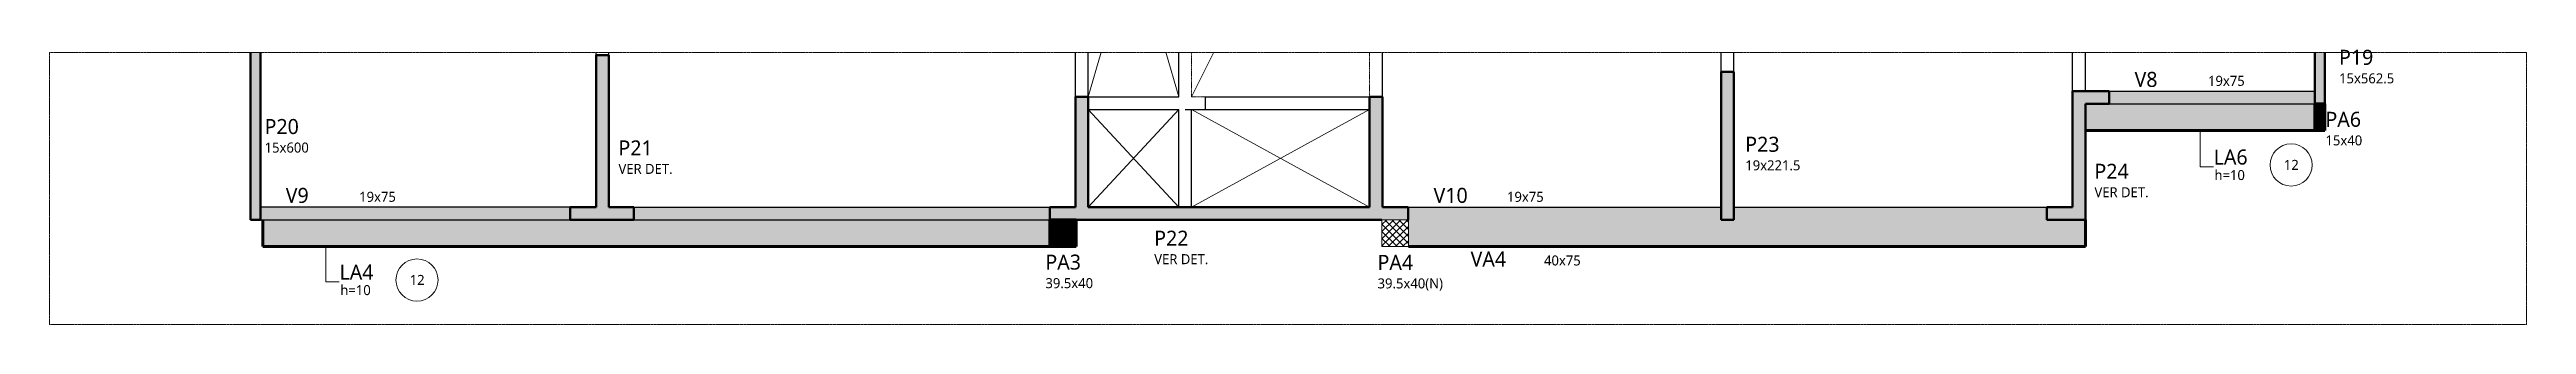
# Model space of a CAD drawing. Header units: centimetres. Extents: x -1981 to 73905, y -3196 to 88043.
# Drawn here: x 32430 to 36140, y -1072 to -661 of the extents above; entities that cross this region are included whole.
import ezdxf

# ---------------------------------------------------------------- set-up
doc = ezdxf.new("R2010")
doc.units = ezdxf.units.CM
for name, pattern in [('Hidden', [0.714375, 0.47625, -0.238125]), ('Projeção', [0.396875, 0.238125, -0.15875]), ('Traço', [0.635, 0.3175, -0.3175])]:
    doc.linetypes.add(name, pattern=pattern)
doc.layers.add('A-DETL', color=7, linetype='Continuous', lineweight=18, true_color=0x00a600)
for name, color, linetype, lineweight in [('A-DETL-GENF', 7, 'Continuous', 18), ('A-DETL-MBND', 7, 'Continuous', 18), ('A-FLOR', 7, 'Continuous', 25), ('A-FLOR-IDEN', 7, 'Continuous', 9), ('S-BEAM', 7, 'Continuous', 25), ('S-BEAM-HDLN', 7, 'Traço', 25), ('S-BEAM-IDEN', 7, 'Continuous', 9), ('S-COLS', 7, 'Continuous', 25), ('S-COLS-IDEN', 7, 'Continuous', 9), ('S-STRS-MBND', 7, 'Projeção', 18)]:
    doc.layers.add(name, color=color, linetype=linetype, lineweight=lineweight)
doc.styles.add('Gadugi', font='gadugi.ttf', dxfattribs={"height": 15})
doc.styles.add('Gadugi_2', font='gadugi.ttf', dxfattribs={"height": 0.2})
doc.styles.add('Gadugi_3', font='gadugi.ttf', dxfattribs={"height": 22.5})

msp = doc.modelspace()

# ---------------------------------------------------------------- texts
at = {"layer": 'A-FLOR-IDEN', "attachment_point": 1}
for s, insert, char_height, width, style in [('LA6', (35671.07, -810.69), 22.5, 63.7342, 'Gadugi_3'), ('h=10', (35672.24, -841.41), 15, 59.5253, 'Gadugi'), ('12', (35776.17, -826.19), 15, 27.6582, 'Gadugi'), ('LA4', (32863.93, -982.87), 22.5, 63.7342, 'Gadugi_3'), ('12', (32969.03, -998.36), 15, 27.6582, 'Gadugi'), ('h=10', (32865.1, -1013.58), 15, 59.5253, 'Gadugi')]:
    msp.add_mtext(s, dxfattribs=dict(at, insert=insert, char_height=char_height, width=width, style=style))
at = {"layer": 'S-BEAM-IDEN', "attachment_point": 1}
for s, insert, char_height, width, style in [('V8', (35552.63, -694.47), 22.5, 45.0949, 'Gadugi_3'), ('19x75', (35662.57, -700.38), 15, 67.3417, 'Gadugi'), ('V9', (32783.37, -868.04), 22.5, 45.0949, 'Gadugi_3'), ('19x75', (32893.32, -873.94), 15, 67.3417, 'Gadugi'), ('V10', (34502.63, -868.04), 22.5, 66.1392, 'Gadugi_3'), ('19x75', (34612.58, -873.94), 15, 67.3417, 'Gadugi'), ('VA4', (34558.1, -963.33), 22.5, 69.7468, 'Gadugi_3'), ('40x75', (34668.05, -969.23), 15, 67.3417, 'Gadugi')]:
    msp.add_mtext(s, dxfattribs=dict(at, insert=insert, char_height=char_height, width=width, style=style))
at = {"layer": 'S-COLS-IDEN', "attachment_point": 1}
for s, insert, char_height, width, style in [('P19', (35858.9, -661.43), 22.5, 63.7342, 'Gadugi_3'), ('15x562.5', (35858.9, -696.66), 15, 100.4114, 'Gadugi'), ('P20', (32751.74, -765.02), 22.5, 63.7342, 'Gadugi_3'), ('PA6', (35838.56, -754.27), 22.5, 67.3417, 'Gadugi_3'), ('15x600', (32751.74, -800.26), 15, 81.1709, 'Gadugi'), ('P21', (33281.74, -797.02), 22.5, 63.7342, 'Gadugi_3'), ('P23', (34969.5, -791.57), 22.5, 63.7342, 'Gadugi_3'), ('15x40', (35838.56, -789.5), 15, 67.3417, 'Gadugi'), ('19x221.5', (34969.5, -826.81), 15, 100.4114, 'Gadugi'), ('P24', (35492.5, -832.02), 22.5, 63.7342, 'Gadugi_3'), ('P22', (34084.22, -932.15), 22.5, 63.7342, 'Gadugi_3'), ('PA3', (33921.24, -967.93), 22.5, 67.3417, 'Gadugi_3'), ('PA4', (34418.75, -968.31), 22.5, 67.3417, 'Gadugi_3'), ('39.5x40', (33921.24, -1003.16), 15, 86.5822, 'Gadugi'), ('39.5x40(N)', (34418.75, -1003.54), 15, 121.4557, 'Gadugi')]:
    msp.add_mtext(s, dxfattribs=dict(at, insert=insert, char_height=char_height, width=width, style=style))

# ---------------------------------------------------------------- blocks, each defined once
blk = doc.blocks.new('PED_TAG_PILAR_R04 - PILAR VER DET_-2523782-DM G 005 - DETALHE SUL PAV 17')
at = {"layer": 'S-COLS-IDEN', "insert": (0.115, -0.633), "char_height": 0.2, "width": 1.37089, "attachment_point": 1, "style": 'Gadugi_2'}
blk.add_mtext('VER DET.', dxfattribs=at)
blk = doc.blocks.new('PED_TAG_LAJE_R03 - TÍTULO_ESPESSURA_REBAIXO _LADO_-2582900-DM G 005 - DETALHE SUL PAV 17')
at = {"layer": 'A-FLOR-IDEN'}
blk.add_circle((1.073, 0), 0.421, dxfattribs=at)

# ---------------------------------------------------------------- hatches: boundary and pattern name
at = {"layer": 'A-DETL-GENF', "true_color": 0x0000ff}
h = msp.add_hatch(dxfattribs=at)
h.set_pattern_fill('FP_2', color=5, style=0, pattern_type=2)
h.set_pattern_definition([(45, (34489.2366, 0), (-5.3033, 5.3033), []), (135, (34489.2366, 0), (-5.3033, -5.3033), [])])
h.paths.add_polyline_path([(34464.88, -955.95), (34464.88, -915.95), (34425.38, -915.95), (34425.38, -955.95)], flags=0)
at = {"layer": 'A-FLOR', "true_color": 0xffffcc}
for points in [[(35514.63, -782.38), (35822.38, -782.38), (35822.38, -742.38), (35478.88, -742.38), (35478.88, -782.38)], [(33304.62, -955.95), (33927.87, -955.95), (33927.87, -915.95), (32748.88, -915.95), (32748.88, -955.95), (33267.37, -955.95)]]:
    msp.add_hatch(color=7, dxfattribs=at).paths.add_polyline_path(points, flags=0)
at = {"layer": 'S-BEAM', "true_color": 0xffffcc}
for points in [[(35822.38, -742.38), (35822.38, -723.38), (35514.63, -723.38), (35514.63, -742.38)], [(33209.62, -915.95), (33209.62, -896.95), (32745.38, -896.95), (32745.38, -915.95)], [(33820.69, -915.95), (33927.64, -915.95), (33927.64, -896.95), (33304.62, -896.95), (33304.62, -915.95), (33356.8, -915.95)], [(34933.38, -915.95), (34933.38, -896.95), (34464.63, -896.95), (34464.63, -915.95), (34748.48, -915.95)], [(35478.88, -955.95), (35478.88, -915.95), (34464.88, -915.95), (34464.88, -955.95), (35212.37, -955.95)], [(35421.13, -915.95), (35421.13, -896.95), (34952.38, -896.95), (34952.38, -915.95), (35212.37, -915.95)]]:
    msp.add_hatch(color=7, dxfattribs=at).paths.add_polyline_path(points, flags=0)
at = {"layer": 'S-COLS', "true_color": 0x808080}
for points in [[(32745.38, -915.95), (32745.38, -664.79), (32730.38, -664.79), (32730.38, -915.95)], [(35837.38, -742.38), (35837.38, -664.79), (35822.38, -664.79), (35822.38, -742.38)], [(33209.62, -915.95), (33304.62, -915.95), (33304.62, -896.95), (33267.37, -896.95), (33267.37, -669.38), (33248.37, -669.38), (33248.37, -896.95), (33209.62, -896.95)], [(34952.38, -915.95), (34952.38, -694.48), (34933.38, -694.48), (34933.38, -915.95)], [(34284.59, -915.95), (34464.63, -915.95), (34464.63, -896.95), (34425.89, -896.95), (34425.89, -731.83), (34406.89, -731.83), (34406.89, -896.95), (33985.37, -896.95), (33985.37, -731.83), (33966.37, -731.83), (33966.37, -896.95), (33927.64, -896.95), (33927.64, -915.95), (34052.64, -915.95)], [(35478.88, -915.95), (35478.88, -742.38), (35514.63, -742.38), (35514.63, -723.38), (35459.88, -723.38), (35459.88, -896.95), (35421.13, -896.95), (35421.13, -915.95)], [(35837.38, -782.38), (35837.38, -742.38), (35822.38, -742.38), (35822.38, -782.38)], [(33967.37, -955.95), (33967.37, -915.95), (33927.87, -915.95), (33927.87, -955.95)]]:
    msp.add_hatch(color=8, dxfattribs=at).paths.add_polyline_path(points, flags=0)

# ---------------------------------------------------------------- linework, layer by layer
at = {"layer": 'A-DETL', "color": 7, "linetype": 'Hidden'}
for p, q in [((32429.59, -665.44), (32429.59, -1072.44)), ((36139.59, -665.44), (32429.59, -665.44)), ((36139.59, -1072.44), (36139.59, -665.44)), ((32429.59, -1072.44), (36139.59, -1072.44))]:
    msp.add_line(p, q, dxfattribs=at)
at = {"layer": 'A-DETL', "color": 7}
for p, q in [((34004.87, -664.79), (33985.37, -731.83)), ((34120.9, -731.83), (34101.4, -664.79)), ((34139.9, -731.83), (34173.61, -664.79)), ((34120.9, -750.83), (33985.37, -896.95)), ((33985.37, -750.83), (34120.9, -896.95)), ((34139.9, -750.83), (34406.89, -896.95)), ((34406.89, -750.83), (34139.9, -896.95)), ((35650.63, -782.38), (35650.63, -836.38)), ((35650.63, -836.38), (35670.63, -836.38)), ((34464.88, -915.95), (34425.38, -915.95)), ((34425.38, -915.95), (34425.38, -955.95)), ((34464.88, -955.95), (34464.88, -915.95)), ((32843.49, -954.55), (32843.49, -1008.55)), ((34425.38, -955.95), (34464.88, -955.95)), ((32843.49, -1008.55), (32863.49, -1008.55))]:
    msp.add_line(p, q, dxfattribs=at)
at = {"layer": 'A-DETL-MBND'}
msp.add_line((34139.9, -750.95), (34406.89, -750.95), dxfattribs=at)
at = {"layer": 'A-FLOR', "color": 190, "lineweight": 70, "true_color": 0x8000ff}
for p, q in [((35822.38, -742.38), (35822.38, -782.38)), ((35822.38, -782.38), (35478.88, -782.38)), ((32748.88, -955.95), (32748.88, -915.95)), ((33927.87, -955.95), (32748.88, -955.95))]:
    msp.add_line(p, q, dxfattribs=at)
at = {"layer": 'S-BEAM'}
for p, q in [((33248.37, -669.38), (33248.37, -664.79)), ((33267.37, -669.38), (33267.37, -664.79)), ((33966.37, -731.83), (33966.37, -664.79)), ((33985.37, -731.83), (33985.37, -664.79)), ((34120.9, -731.83), (34120.9, -664.79)), ((34425.89, -731.83), (34425.89, -664.79)), ((34933.38, -694.48), (34933.38, -664.79)), ((34952.38, -694.48), (34952.38, -664.79)), ((35459.88, -723.38), (35459.88, -664.79)), ((35478.88, -723.38), (35478.88, -664.79)), ((33985.37, -731.83), (34120.9, -731.83)), ((35514.63, -723.38), (35822.38, -723.38)), ((33985.37, -750.83), (34120.9, -750.83)), ((34120.9, -896.95), (34120.9, -750.83)), ((34139.9, -896.95), (34139.9, -750.83)), ((34139.9, -750.83), (34406.89, -750.83)), ((35514.63, -742.38), (35822.38, -742.38)), ((33209.62, -896.95), (32745.38, -896.95)), ((32745.38, -915.95), (33209.62, -915.95)), ((33304.62, -896.95), (33927.64, -896.95)), ((33304.62, -915.95), (33927.64, -915.95)), ((34464.63, -896.95), (34933.38, -896.95)), ((34952.38, -896.95), (35421.13, -896.95))]:
    msp.add_line(p, q, dxfattribs=at)
at = {"layer": 'S-BEAM', "color": 190, "lineweight": 70, "true_color": 0x8000ff}
for p, q in [((35478.88, -955.95), (35478.88, -915.95)), ((34464.88, -955.95), (35478.88, -955.95))]:
    msp.add_line(p, q, dxfattribs=at)
at = {"layer": 'S-BEAM-HDLN', "linetype": 'Continuous'}
for p, q in [((34160.9, -750.83), (34160.9, -731.95)), ((34160.9, -731.95), (34406.89, -731.95)), ((34130.4, -750.95), (34130.4, -750.83)), ((34130.4, -750.83), (34139.89, -750.83)), ((34130.4, -750.95), (34139.89, -750.95))]:
    msp.add_line(p, q, dxfattribs=at)
at = {"layer": 'S-COLS', "lineweight": 50}
for p, q in [((32730.38, -915.95), (32730.38, -664.79)), ((32745.38, -664.79), (32745.38, -915.95)), ((35822.38, -742.38), (35822.38, -664.79)), ((35837.38, -664.79), (35837.38, -742.38)), ((33248.37, -896.95), (33248.37, -669.38)), ((33248.37, -669.38), (33267.37, -669.38)), ((33267.37, -669.38), (33267.37, -896.95)), ((34933.38, -915.95), (34933.38, -694.48)), ((34933.38, -694.48), (34952.38, -694.48)), ((34952.38, -694.48), (34952.38, -915.95)), ((33966.37, -896.95), (33966.37, -731.83)), ((33966.37, -731.83), (33985.37, -731.83)), ((33985.37, -731.83), (33985.37, -896.95)), ((34406.89, -896.95), (34406.89, -731.83)), ((34406.89, -731.83), (34425.89, -731.83)), ((34425.89, -731.83), (34425.89, -896.95)), ((35459.88, -896.95), (35459.88, -723.38)), ((35459.88, -723.38), (35514.63, -723.38)), ((35514.63, -723.38), (35514.63, -742.38)), ((35514.63, -742.38), (35478.88, -742.38)), ((35478.88, -742.38), (35478.88, -915.95)), ((35837.38, -742.38), (35822.38, -742.38)), ((32745.38, -915.95), (32730.38, -915.95)), ((33209.62, -915.95), (33209.62, -896.95)), ((33209.62, -896.95), (33248.37, -896.95)), ((33304.62, -915.95), (33209.62, -915.95)), ((33267.37, -896.95), (33304.62, -896.95)), ((33304.62, -896.95), (33304.62, -915.95)), ((33927.64, -915.95), (33927.64, -896.95)), ((33927.64, -896.95), (33966.37, -896.95)), ((34425.38, -915.95), (33927.64, -915.95)), ((33985.37, -896.95), (34406.89, -896.95)), ((34425.89, -896.95), (34464.63, -896.95)), ((34464.63, -896.95), (34464.63, -915.95)), ((34952.38, -915.95), (34933.38, -915.95)), ((35421.13, -915.95), (35421.13, -896.95)), ((35421.13, -896.95), (35459.88, -896.95)), ((35478.88, -915.95), (35421.13, -915.95))]:
    msp.add_line(p, q, dxfattribs=at)
at = {"layer": 'S-COLS', "color": 190, "lineweight": 70, "true_color": 0x8000ff}
for p, q in [((35822.38, -782.38), (35822.38, -742.38)), ((35822.38, -742.38), (35837.38, -742.38)), ((35837.38, -742.38), (35837.38, -782.38)), ((35837.38, -782.38), (35822.38, -782.38)), ((33927.87, -955.95), (33927.87, -915.95)), ((33927.87, -915.95), (33967.37, -915.95)), ((33967.37, -915.95), (33967.37, -955.95)), ((33967.37, -955.95), (33927.87, -955.95))]:
    msp.add_line(p, q, dxfattribs=at)
at = {"layer": 'S-STRS-MBND'}
for p, q in [((34139.9, -664.79), (34139.9, -731.83)), ((34406.89, -731.83), (34406.89, -664.79)), ((34139.9, -731.83), (34406.89, -731.83))]:
    msp.add_line(p, q, dxfattribs=at)

# ---------------------------------------------------------------- block references
at = {"layer": 'A-FLOR-IDEN', "xscale": 74.99999999999996, "yscale": 74.99999999999996, "zscale": 74.99999999999996}
for p in [(35706.63, -833.84), (32899.5, -1006.02)]:
    msp.add_blockref('PED_TAG_LAJE_R03 - TÍTULO_ESPESSURA_REBAIXO _LADO_-2582900-DM G 005 - DETALHE SUL PAV 17', p, dxfattribs=at)
at = {"layer": 'S-COLS-IDEN', "xscale": 74.99999999999996, "yscale": 74.99999999999996, "zscale": 74.99999999999996}
for p in [(33273.12, -784.67), (35483.88, -819.66), (34075.61, -919.79)]:
    msp.add_blockref('PED_TAG_PILAR_R04 - PILAR VER DET_-2523782-DM G 005 - DETALHE SUL PAV 17', p, dxfattribs=at)

msp.set_redraw_order([(e.dxf.handle, doc.entitydb.next_handle()) for e in msp.query("TEXT MTEXT ATTDEF DIMENSION ARC_DIMENSION")])  # texts and dimensions are drawn at this point

doc.saveas('drawing.dxf')
